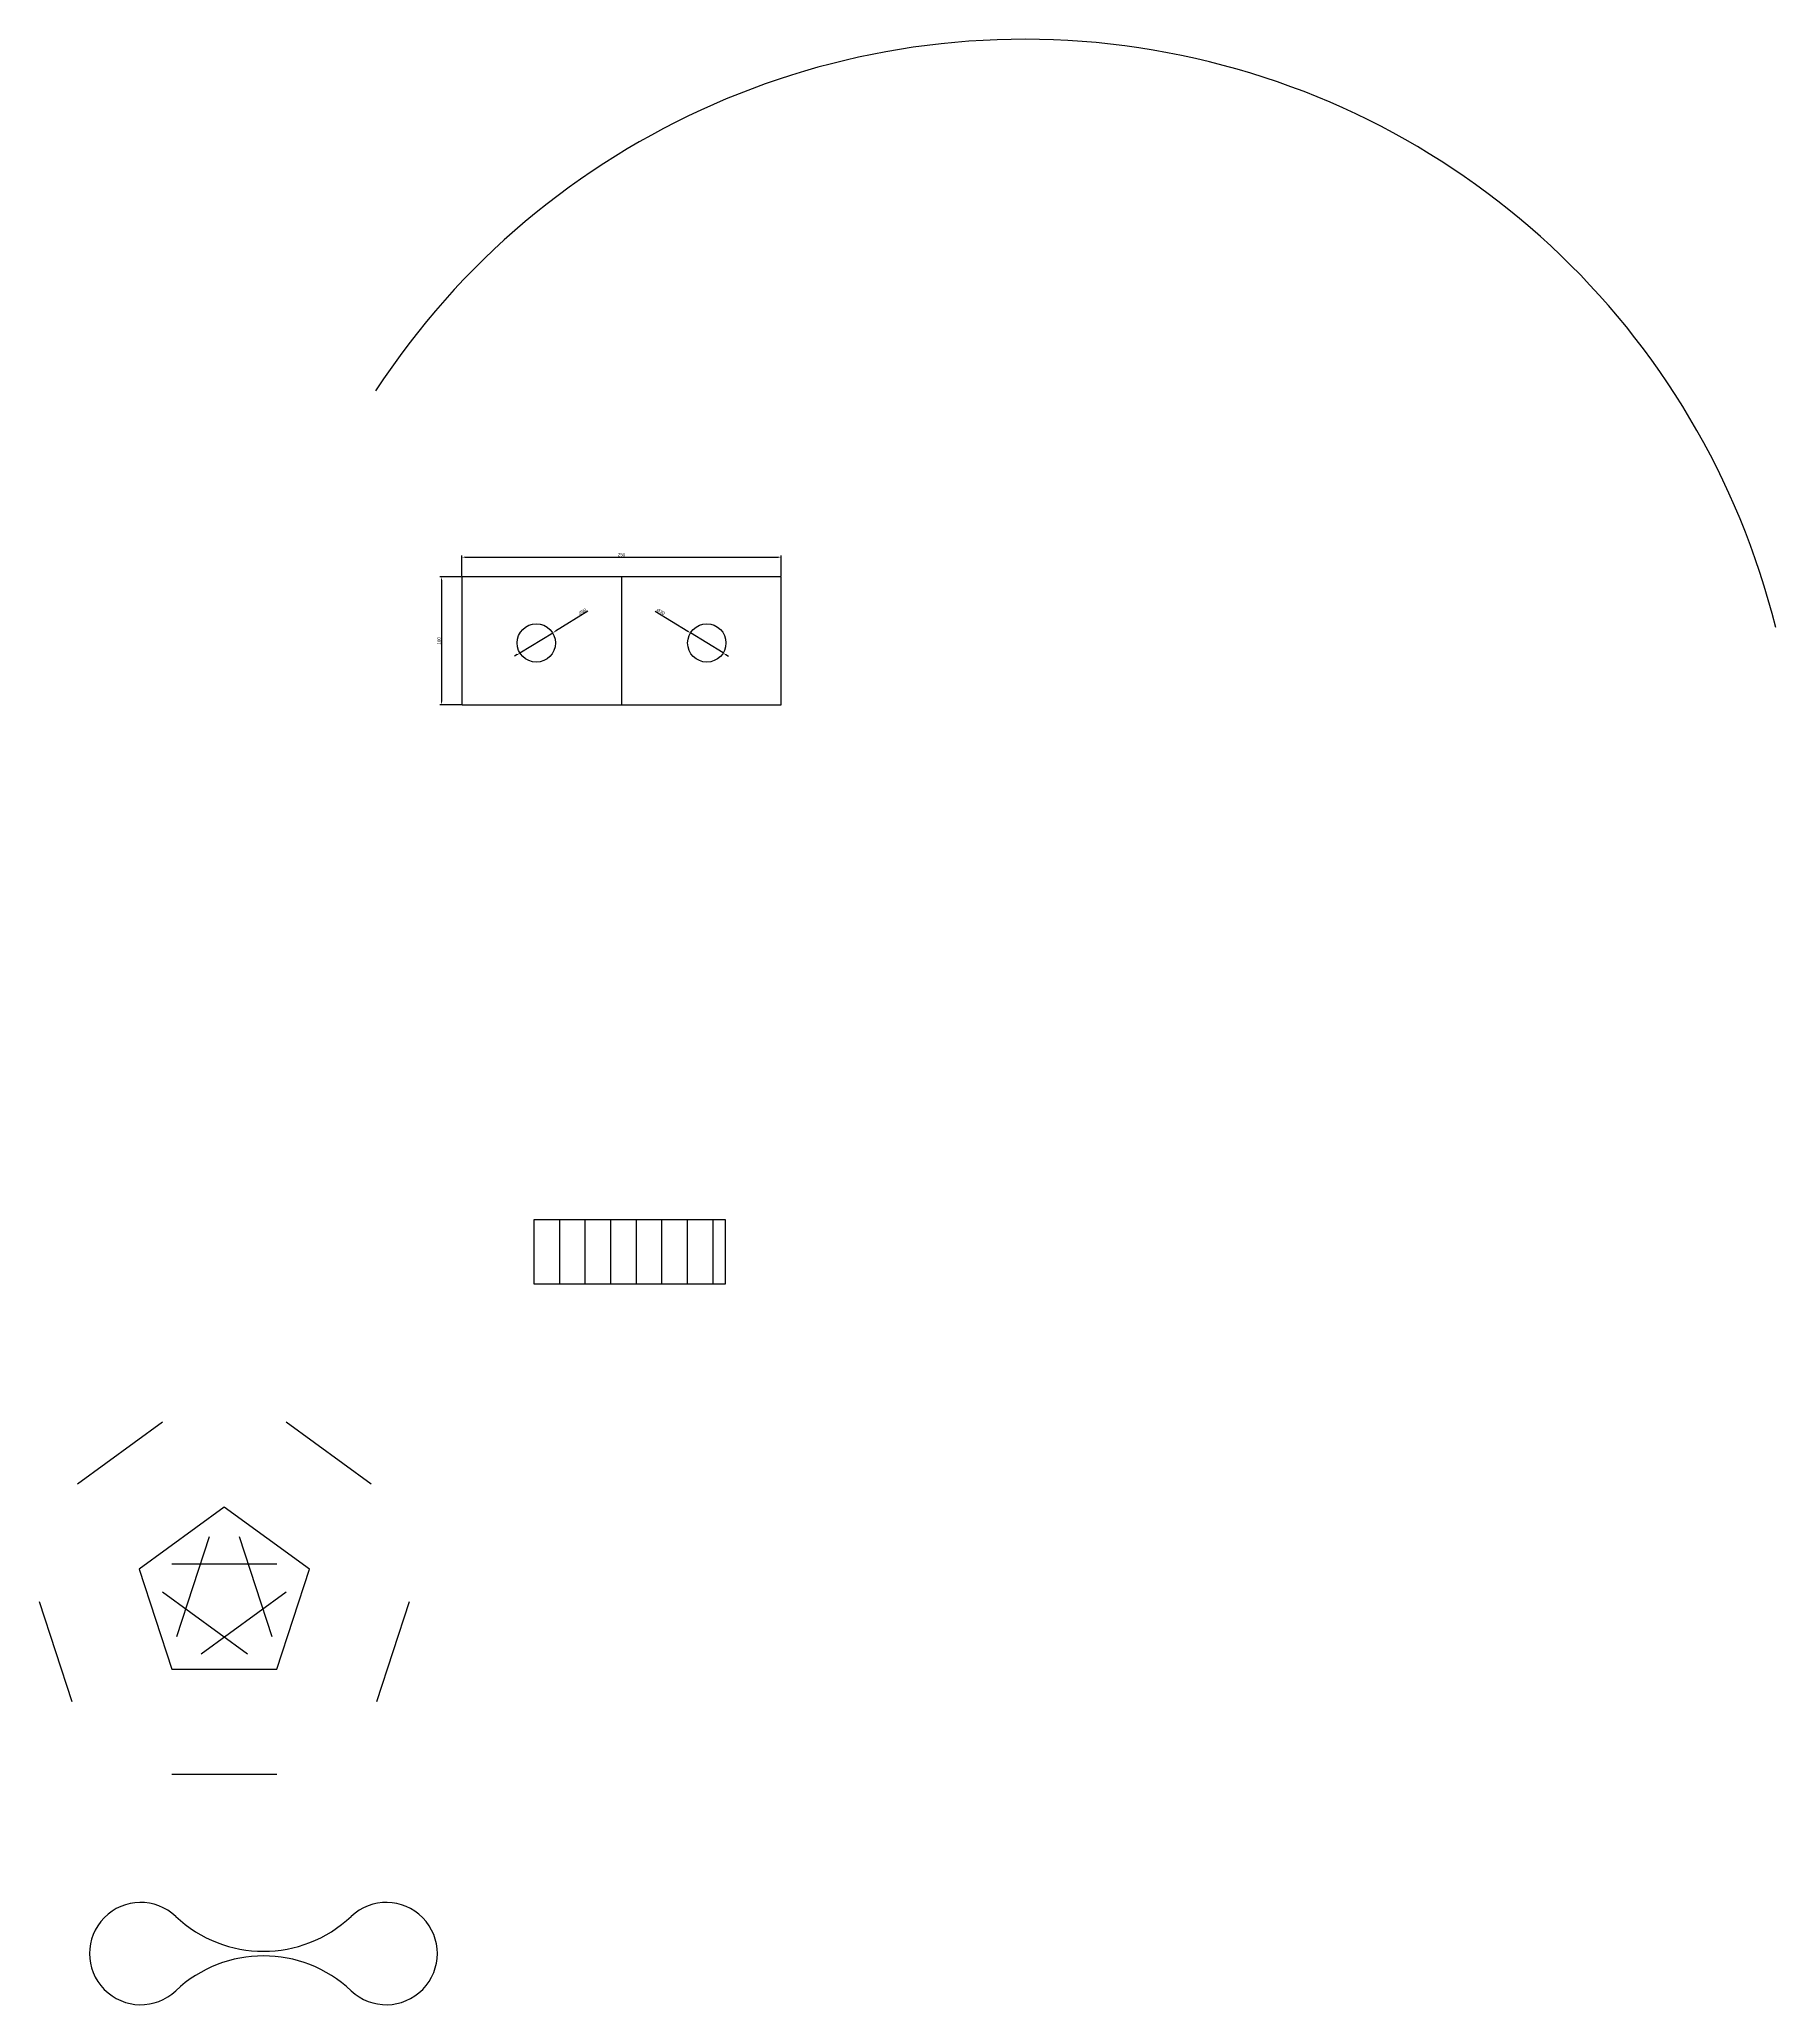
# Model space of a CAD drawing. Header units: millimetres. Extents: x 71 to 8757, y -4893 to 1723.
# Drawn here: x 71 to 1430, y 185 to 1723 of the extents above; entities that cross this region are included whole.
import ezdxf

# ---------------------------------------------------------------- set-up
doc = ezdxf.new("R2010")
doc.units = ezdxf.units.MM
doc.styles.get("Standard").update_dxf_attribs({"font": 'arial.ttf'})
doc.dimstyles.new('ISO-25', dxfattribs={"dimtxt": 2.5, "dimasz": 2.5, "dimexe": 1.25, "dimexo": 0.625, "dimtad": 1, "dimtxsty": 'Standard', "dimcen": 2.5, "dimadec": 0, "dimazin": 0, "dimtfac": 1, "dimtmove": 0, "dimatfit": 3, "dimfxl": 1, "dimarcsym": 0})

# ---------------------------------------------------------------- blocks, each defined once
blk = doc.blocks.new('*D5')
at = {"color": 0, "lineweight": -2, "transparency": 16777216}
for p, q in [((500, 1275.5), (474.6, 1259.9)), ((446.9, 1242.9), (472.5, 1258.6)), ((444.8, 1241.6), (442.6, 1240.3))]:
    blk.add_line(p, q, dxfattribs=at)
at = {"color": 0, "transparency": 16777216}
for points in [[(474.4, 1260.3), (474.8, 1259.5), (472.5, 1258.6)], [(444.6, 1241.9), (445, 1241.2), (446.9, 1242.9)]]:
    blk.add_solid(points, dxfattribs=at)
at = {"layer": 'Defpoints', "color": 0, "transparency": 16777216}
for p in [(472.5, 1258.6), (446.9, 1242.9)]:
    blk.add_point(p, dxfattribs=at)
at = {"color": 0, "transparency": 16777216, "insert": (495.8, 1275.2), "char_height": 2.5, "attachment_point": 5, "rotation": 31.5633}
blk.add_mtext('∅30', dxfattribs=at)
blk = doc.blocks.new('*D6')
at = {"color": 0, "lineweight": -2, "transparency": 16777216}
for p, q in [((552.8, 1275.5), (578.2, 1259.9)), ((605.9, 1242.9), (580.4, 1258.6)), ((608.1, 1241.6), (610.2, 1240.3))]:
    blk.add_line(p, q, dxfattribs=at)
at = {"color": 0, "transparency": 16777216}
for points in [[(578.5, 1260.3), (578, 1259.5), (580.4, 1258.6)], [(608.3, 1241.9), (607.8, 1241.2), (605.9, 1242.9)]]:
    blk.add_solid(points, dxfattribs=at)
at = {"layer": 'Defpoints', "color": 0, "transparency": 16777216}
for p in [(580.4, 1258.6), (605.9, 1242.9)]:
    blk.add_point(p, dxfattribs=at)
at = {"color": 0, "transparency": 16777216, "insert": (557.1, 1275.2), "char_height": 2.5, "attachment_point": 5, "rotation": 328.4367}
blk.add_mtext('∅30', dxfattribs=at)
blk = doc.blocks.new('*D7')
at = {"color": 0, "lineweight": -2, "transparency": 16777216}
for p, q in [((400.8, 1302.4), (384.2, 1302.4)), ((385.4, 1299.9), (385.4, 1204.9)), ((400.8, 1202.4), (384.2, 1202.4))]:
    blk.add_line(p, q, dxfattribs=at)
at = {"color": 0, "transparency": 16777216}
for points in [[(385, 1299.9), (385.9, 1299.9), (385.4, 1302.4)], [(385, 1204.9), (385.9, 1204.9), (385.4, 1202.4)]]:
    blk.add_solid(points, dxfattribs=at)
at = {"layer": 'Defpoints', "color": 0, "transparency": 16777216}
for p in [(401.4, 1302.4), (385.4, 1202.4), (401.4, 1202.4)]:
    blk.add_point(p, dxfattribs=at)
at = {"color": 0, "transparency": 16777216, "insert": (383.5, 1252.4), "char_height": 2.5, "attachment_point": 5, "rotation": 90}
blk.add_mtext('100', dxfattribs=at)
blk = doc.blocks.new('*D8')
at = {"color": 0, "lineweight": -2, "transparency": 16777216}
for p, q in [((401.4, 1303), (401.4, 1319.1)), ((403.9, 1317.9), (648.9, 1317.9)), ((651.4, 1303), (651.4, 1319.1))]:
    blk.add_line(p, q, dxfattribs=at)
at = {"color": 0, "transparency": 16777216}
for points in [[(403.9, 1318.3), (403.9, 1317.4), (401.4, 1317.9)], [(648.9, 1318.3), (648.9, 1317.4), (651.4, 1317.9)]]:
    blk.add_solid(points, dxfattribs=at)
at = {"layer": 'Defpoints', "color": 0, "transparency": 16777216}
for p in [(651.4, 1317.9), (401.4, 1302.4), (651.4, 1302.4)]:
    blk.add_point(p, dxfattribs=at)
at = {"color": 0, "transparency": 16777216, "insert": (526.4, 1319.8), "char_height": 2.5, "attachment_point": 5}
blk.add_mtext('250', dxfattribs=at)

msp = doc.modelspace()

# ---------------------------------------------------------------- linework, layer by layer
for p, q in [((651.421, 1302.412), (401.421, 1302.412)), ((401.421, 1302.412), (401.421, 1202.412)), ((526.421, 1302.412), (526.421, 1202.412)), ((651.421, 1202.412), (651.421, 1302.412)), ((401.421, 1202.412), (651.421, 1202.412)), ((607.777, 799.252), (457.777, 799.252)), ((457.777, 799.252), (457.777, 749.252)), ((477.777, 799.252), (477.777, 749.252)), ((497.777, 799.252), (497.777, 749.252)), ((517.777, 799.252), (517.777, 749.252)), ((537.777, 799.252), (537.777, 749.252)), ((557.777, 799.252), (557.777, 749.252)), ((577.777, 799.252), (577.777, 749.252)), ((597.777, 799.252), (597.777, 749.252)), ((607.777, 749.252), (607.777, 799.252)), ((457.777, 749.252), (607.777, 749.252)), ((167.1, 640.879), (100.527, 592.51)), ((167.1, 640.879), (100.527, 592.51)), ((330.412, 592.51), (263.838, 640.879)), ((215.469, 574.305), (148.895, 525.936)), ((282.043, 525.936), (215.469, 574.305)), ((178.352, 473.103), (203.781, 551.365)), ((227.158, 551.365), (252.587, 473.103)), ((148.895, 525.936), (174.324, 447.674)), ((174.324, 529.964), (256.614, 529.964)), ((256.614, 447.674), (282.043, 525.936)), ((233.674, 459.362), (167.1, 507.731)), ((263.838, 507.731), (197.264, 459.362)), ((263.838, 507.731), (197.264, 459.362)), ((70.633, 500.507), (96.062, 422.245)), ((334.877, 422.245), (360.306, 500.507)), ((174.324, 447.674), (256.614, 447.674)), ((174.324, 447.674), (256.614, 447.674)), ((174.324, 365.384), (256.614, 365.384))]:
    msp.add_line(p, q)
for centre in [(459.686, 1250.737), (593.156, 1250.737)]:
    msp.add_circle(centre, 15)
for centre, radius, start, end in [((841.621, 1117.187), 605.999, 13.898933, 146.916341), ((150, 225), 40, 46.641155, 313.358845), ((150, 225), 40, 46.641155, 313.358845), ((342.238, 225), 40, 226.641155, 133.358845), ((342.238, 225), 40, 226.641155, 133.358845), ((246.119, 326.79), 100, 226.641155, 313.358845), ((246.119, 123.21), 100, 46.641155, 133.358845)]:
    msp.add_arc(centre, radius, start, end)

# ---------------------------------------------------------------- dimensions: what is measured, and where the dimension line sits
dim = msp.add_linear_dim(base=(651.421, 1317.857), p1=(401.421, 1302.412), p2=(651.421, 1302.412), dimstyle='ISO-25')
dim.commit()
dim.dimension.update_dxf_attribs({"geometry": '*D8', "text_midpoint": (526.421, 1319.759)})
dim = msp.add_linear_dim(base=(385.439, 1202.412), p1=(401.421, 1302.412), p2=(401.421, 1202.412), angle=90, dimstyle='ISO-25')
dim.commit()
dim.dimension.update_dxf_attribs({"geometry": '*D7', "text_midpoint": (383.537, 1252.412)})
for p1, p2, picture, middle in [((446.905, 1242.886), (472.467, 1258.589), '*D5', (496.809, 1273.543)), ((605.937, 1242.886), (580.375, 1258.589), '*D6', (556.033, 1273.543))]:
    dim = msp.add_diameter_dim_2p(p1=p1, p2=p2, dimstyle='ISO-25')
    dim.commit()
    dim.dimension.update_dxf_attribs({"geometry": picture, "text_midpoint": middle, "dimtype": 163})

doc.saveas('drawing.dxf')
